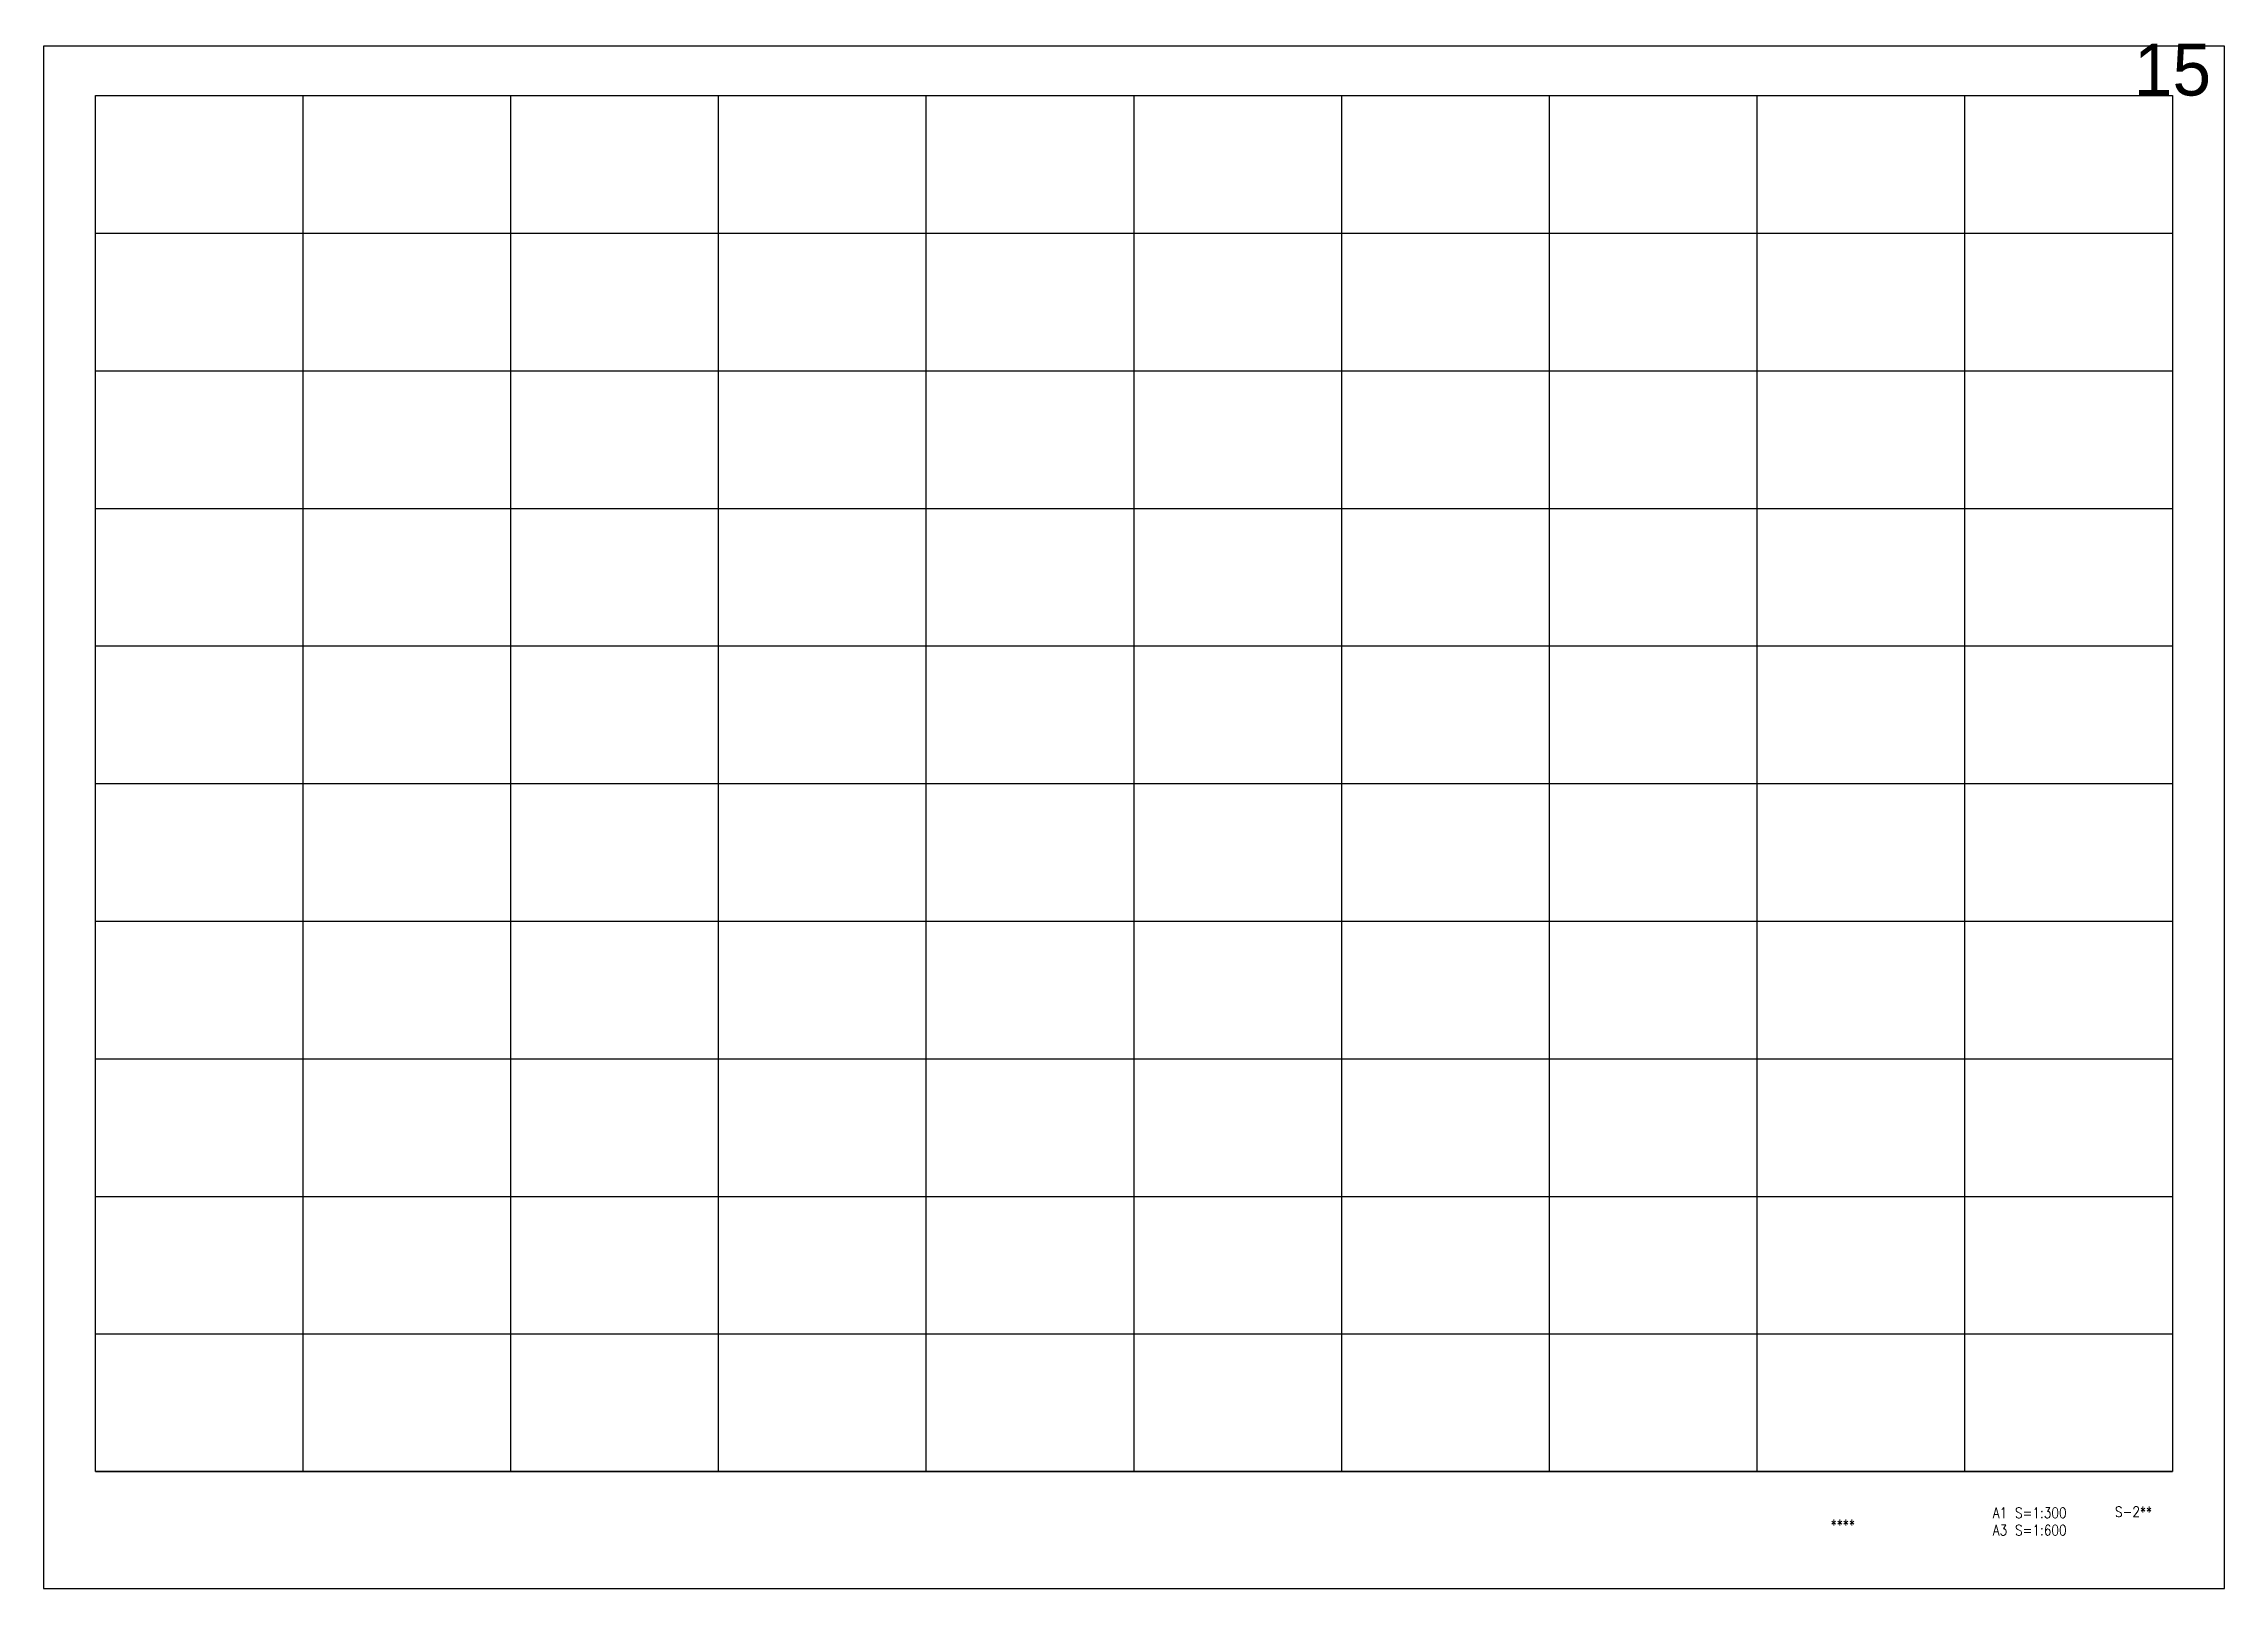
# Model space of a CAD drawing. Extents: x -129301 to 1296000, y -2685600 to 164981.
# Drawn here: x 480000 to 816000, y -1325600 to -1087600 of the extents above; entities that cross this region are included whole.
import ezdxf
from ezdxf.enums import TextEntityAlignment as Align

# ---------------------------------------------------------------- set-up
doc = ezdxf.new("R2010")
doc.units = 0
doc.header["$MEASUREMENT"] = 0
doc.layers.add('99_レイアウト枠', color=251, linetype='CONTINUOUS', plot=False)
doc.layers.add('99_頁番号', color=6, linetype='CONTINUOUS')
doc.styles.add('DRACAD', font='txt', dxfattribs={"width": 0.85, "bigfont": 'extfont2'})
doc.styles.get("Standard").update_dxf_attribs({"font": 'Osaka.ttc'})

msp = doc.modelspace()

# ---------------------------------------------------------------- texts
at = {"layer": '99_レイアウト枠'}
msp.add_text('15', height=8000, dxfattribs=at).set_placement((807999.99985, -1095600), align=Align.CENTER)
at = {"layer": '99_頁番号', "char_height": 1600, "attachment_point": 5, "style": 'DRACAD'}
for s, insert in [('A1 S=1:300^JA3 S=1:600', (785999.99985, -1315297.27463)), ('{S-2**}', (801999.99985, -1313800)), ('{  ****  }', (755999.99985, -1315800))]:
    msp.add_mtext(s, dxfattribs=dict(at, insert=insert))

# ---------------------------------------------------------------- linework, layer by layer
at = {"layer": '99_レイアウト枠'}
for p, q in [((488000, -1307600), (488000, -1095600)), ((520000, -1307600), (520000, -1095600)), ((552000, -1307600), (552000, -1095600)), ((584000, -1307600), (584000, -1095600)), ((616000, -1307600), (616000, -1095600)), ((648000, -1307600), (648000, -1095600)), ((679999.99992, -1307600), (679999.99992, -1095600)), ((711999.99992, -1307600), (711999.99992, -1095600)), ((743999.99992, -1307600), (743999.99992, -1095600)), ((775999.99992, -1307600), (775999.99992, -1095600)), ((488000, -1116800), (807999.99985, -1116800)), ((488000, -1138000), (807999.99985, -1138000)), ((488000, -1159200), (807999.99985, -1159200)), ((488000, -1180400), (807999.99985, -1180400)), ((488000, -1201600), (807999.99985, -1201600)), ((488000, -1222800), (807999.99985, -1222800)), ((488000, -1244000), (807999.99985, -1244000)), ((488000, -1265200), (807999.99985, -1265200)), ((488000, -1286400), (807999.99985, -1286400)), ((488000, -1307600), (807999.99985, -1307600))]:
    msp.add_line(p, q, dxfattribs=at)
for points in [[(480000, -1325600), (816000, -1325600), (816000, -1088000), (480000, -1088000)], [(488000, -1095600), (807999.99985, -1095600), (807999.99985, -1307600), (488000, -1307600)]]:
    msp.add_lwpolyline(points, close=True, dxfattribs=at)

msp.set_redraw_order([(e.dxf.handle, doc.entitydb.next_handle()) for e in msp.query("TEXT MTEXT ATTDEF DIMENSION ARC_DIMENSION")])  # texts and dimensions are drawn at this point

doc.saveas('drawing.dxf')
